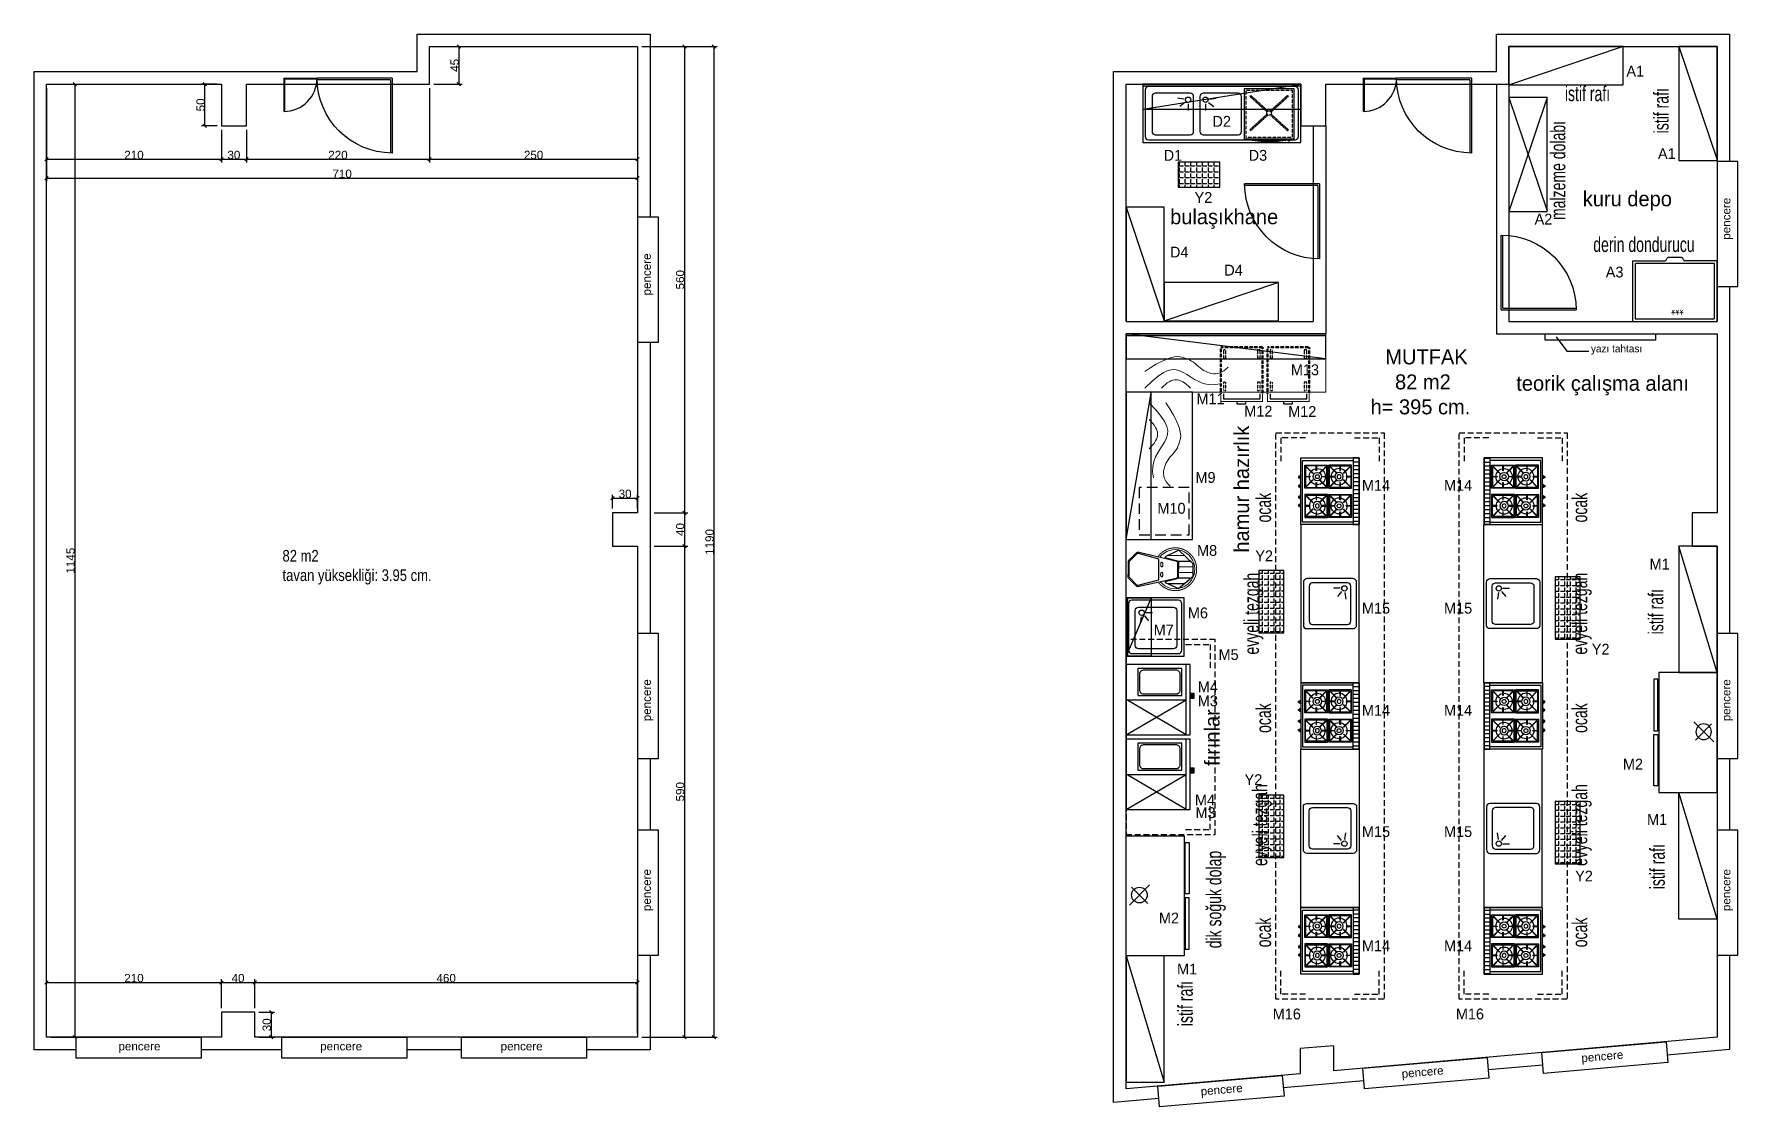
# Model space of a CAD drawing. Header units: millimetres. Extents: x 6233 to 8280, y 7152 to 8440.
import ezdxf

# ---------------------------------------------------------------- set-up
doc = ezdxf.new("R2010")
doc.units = ezdxf.units.MM
for name, pattern in [('DASHED', [0.75, 0.5, -0.25]), ('HIDDEN', [0.375, 0.25, -0.125]), ('HIDDENX2', [19.05, 12.7, -6.35])]:
    doc.linetypes.add(name, pattern=pattern)
doc.layers.get('DEFPOINTS').update_dxf_attribs({"lineweight": 0})
for name, color, linetype, lineweight in [('-DWG_ANA', 7, 'Continuous', 50), ('-DWG_DETAY1', 7, 'Continuous', 25), ('-DWG_DETAY2', 7, 'Continuous', 15), ('ICOL', 50, 'Continuous', 15), ('t_yazı', 7, 'Continuous', 25)]:
    doc.layers.add(name, color=color, linetype=linetype, lineweight=lineweight)
for name, color, linetype in [('002 Çizgi', 7, 'Continuous'), ('CIHAZ', 2, 'Continuous'), ('kapı ABD', 55, 'Continuous'), ('PLAN', 9, 'Continuous'), ('PRO_OLCU', 173, 'Continuous'), ('S2000-002 Çizgi', 7, 'Continuous')]:
    doc.layers.add(name, color=color, linetype=linetype)
doc.styles.get("Standard").update_dxf_attribs({"font": 'arial.ttf'})
doc.styles.add('style1', font='stylu.ttf', dxfattribs={"width": 0.8, "height": 12})
doc.styles.add('TAKSİM', font='GOTHIC.TTF', dxfattribs={"height": 20})
doc.styles.add('text2', font='arial.ttf', dxfattribs={"width": 0.8})
doc.dimstyles.new('A-DIM.1-50', dxfattribs={"dimtxt": 10, "dimasz": 4, "dimexe": 4, "dimexo": 5, "dimgap": 0.09, "dimtad": 1, "dimdec": 0, "dimzin": 0, "dimdsep": 46, "dimtxsty": 'Standard', "dimblk": 'OBLIQUE', "dimcen": 0.09, "dimclrd": 251, "dimclre": 251, "dimclrt": 1, "dimadec": 0, "dimazin": 0, "dimtfac": 1, "dimtdec": 0, "dimtofl": 0, "dimtmove": 0, "dimatfit": 3, "dimldrblk": 'OBLIQUE', "dimfxl": 1, "dimtolj": 1, "dimtzin": 0, "dimarcsym": 0})

msp = doc.modelspace()

# ---------------------------------------------------------------- texts
at = {"style": 'TAKSİM'}
for s, height, p in [('A1', 13, (8146, 8389.2)), ('D2', 13, (7648.7, 8328.9)), ('D1', 13, (7590.1, 8288.1)), ('D3', 13, (7692.2, 8288.1)), ('A1', 13, (8183.9, 8290.2)), ('Y2', 13, (7627.2, 8237.5)), ('kuru depo', 18, (8093.6, 8233.4)), ('bulaşıkhane', 18, (7597.9, 8211.8)), ('A2', 13, (8035.7, 8211.5)), ('D4', 13, (7597.7, 8171.9)), ('D4', 13, (7662.9, 8150.2)), ('A3', 13, (8121.2, 8147.9)), ('yazı tahtası', 9, (8103.4, 8058)), ('M13', 13, (7742.9, 8030.5)), ('teorik çalışma alanı', 18, (8013.7, 8011.8)), ('M11', 13, (7629.5, 7995.6)), ('M12', 13, (7686.9, 7980.8)), ('M12', 13, (7739.7, 7980.4)), ('M9', 13, (7628.3, 7901.2)), ('M14', 13, (7828.3, 7891.7)), ('M14', 13, (7926.9, 7891.7)), ('M10', 13, (7582.6, 7864.1)), ('M8', 13, (7630.2, 7813.5)), ('Y2', 13, (7700.2, 7807)), ('M1', 13, (8173.8, 7797.1)), ('M6', 13, (7619.2, 7738.5)), ('M15', 13, (7828.3, 7744.1)), ('M15', 13, (7926.9, 7744.1)), ('M7', 13, (7578.1, 7718)), ('M5', 13, (7656, 7688.4)), ('Y2', 13, (8104.4, 7694.9)), ('M4', 13, (7631.1, 7649.6)), ('M3', 13, (7631.1, 7632.8)), ('M14', 13, (7828.3, 7621.5)), ('M14', 13, (7926.9, 7621.5)), ('M2', 13, (8141.8, 7556.8)), ('Y2', 13, (7687.3, 7538.2)), ('M4', 13, (7627.7, 7513.7)), ('M3', 13, (7628.3, 7498.5)), ('M1', 13, (8170.8, 7490.3)), ('M15', 13, (7828.3, 7475.8)), ('M15', 13, (7926.9, 7475.8)), ('Y2', 13, (8084.4, 7422.4)), ('M2', 13, (7584.4, 7371.9)), ('M14', 13, (7828.3, 7338.6)), ('M14', 13, (7926.9, 7338.6)), ('M1', 13, (7606.2, 7310.7)), ('M16', 13, (7721.1, 7256.7)), ('M16', 13, (7941.1, 7256.7))]:
    msp.add_text(s, height=height, dxfattribs=at).set_placement(p)
at = {"style": 'TAKSİM', "width": 0.7}
for s, p in [('istif rafı', (8072.1, 8359.7)), ('derin dondurucu', (8106.2, 8178.5))]:
    msp.add_text(s, height=18, dxfattribs=at).set_placement(p)
for s, p in [('istif rafı', (8196.7, 8321)), ('malzeme dolabı', (8072.6, 8216.9)), ('ocak', (7719.1, 7853.6)), ('ocak', (8098.9, 7853.6)), ('evyeli tezgah', (7704.6, 7694.9)), ('evyeli tezgah', (8098.9, 7694.9)), ('istif rafı', (8190.3, 7719.2)), ('ocak', (7719.1, 7600.8)), ('ocak', (8098.9, 7600.8)), ('evyeli tezgah', (7714.6, 7440.9)), ('evyeli tezgah', (8098.9, 7440.9)), ('dik soğuk dolap', (7659.4, 7342.1)), ('istif rafı', (8192.1, 7413)), ('ocak', (7719.1, 7343.3)), ('ocak', (8098.9, 7343.3)), ('istif rafı', (7625.1, 7248.6))]:
    msp.add_text(s, height=18, rotation=90, dxfattribs=at).set_placement(p)
at = {"color": 1}
for rotation, p in [(90, (8270.9, 8193.2)), (90, (6974.1, 8126.3)), (90, (6974.1, 7614.8)), (90, (8270.9, 7614.8)), (90, (6974.1, 7386.8)), (90, (8270.9, 7386.8)), (5, (8092.3, 7205.2)), (5, (7876.4, 7186.3)), (5, (7635, 7165.2))]:
    msp.add_text('pencere', height=10, rotation=rotation, dxfattribs=at).set_placement(p)
at = {"style": 'TAKSİM'}
for s, p in [('hamur hazırlık', (7692.7, 7817.4)), ('fırınlar', (7657.3, 7561.1))]:
    msp.add_text(s, height=18, rotation=90, dxfattribs=at).set_placement(p)
at = {"color": 1}
for p in [(6334.5, 7219.5), (6576.8, 7219.5), (6793.6, 7219.5)]:
    msp.add_text('pencere', height=10, dxfattribs=at).set_placement(p)
at = {"insert": (7730.3, 8061.5), "char_height": 18, "attachment_point": 1, "style": 'TAKSİM'}
msp.add_mtext_dynamic_manual_height_columns('\\pi126.06481;MUTFAK\\P\\pi137.76298;82 m2\\P\\pi108.37685;h= 395 cm.{\\H1.03144x; }', width=345.874, gutter_width=50, heights=[0], dxfattribs=at)
at = {"layer": 't_yazı', "insert": (6531.6, 7820.6), "char_height": 14, "attachment_point": 1, "style": 'text2'}
msp.add_mtext_dynamic_manual_height_columns('82 m2\\Ptavan yüksekliği: 3.95 cm.', width=189.403, gutter_width=50, heights=[0], dxfattribs=at)

# ---------------------------------------------------------------- blocks, each defined once
blk = doc.blocks.new('rtyjjkw5')
at = {"layer": 'kapı ABD', "color": 7}
for p, q in [((-2, 2), (-2, 90)), ((0, 0), (0, 90)), ((-2, 2), (-90, 2)), ((0, 0), (-90, 0))]:
    blk.add_line(p, q, dxfattribs=at)
blk.add_arc((0, 0), 90, 90, 180, dxfattribs=at)
blk = doc.blocks.new('_Oblique')
at = {"layer": 'ICOL', "color": 0, "lineweight": -2}
blk.add_line((-0.5, -0.5), (0.5, 0.5), dxfattribs=at)
blk = doc.blocks.new('*D13')
at = {"color": 251, "lineweight": -2, "transparency": 16777216}
for p, q in [((6248.2, 8375.2), (6248.2, 8285.8)), ((6458.2, 8325.2), (6458.2, 8285.8)), ((6248.2, 8289.8), (6458.2, 8289.8))]:
    blk.add_line(p, q, dxfattribs=at)
at = {"layer": 'DEFPOINTS', "color": 0, "transparency": 16777216}
for p in [(6248.2, 8380.2), (6458.2, 8330.2), (6458.2, 8289.8)]:
    blk.add_point(p, dxfattribs=at)
at = {"color": 251, "lineweight": -2, "transparency": 16777216, "xscale": 4, "yscale": 4, "zscale": 4, "rotation": 180}
blk.add_blockref('_Oblique', (6248.2, 8289.8), dxfattribs=at)
at = {"color": 251, "lineweight": -2, "transparency": 16777216, "xscale": 4, "yscale": 4, "zscale": 4}
blk.add_blockref('_Oblique', (6458.2, 8289.8), dxfattribs=at)
at = {"color": 1, "transparency": 16777216, "insert": (6353.2, 8295), "char_height": 10, "attachment_point": 5}
blk.add_mtext('\\A1;210', dxfattribs=at)
blk = doc.blocks.new('*D14')
at = {"color": 251, "lineweight": -2, "transparency": 16777216}
for p, q in [((6458.2, 8325.2), (6458.2, 8285.8)), ((6488.2, 8325.2), (6488.2, 8285.8)), ((6458.2, 8289.8), (6488.2, 8289.8))]:
    blk.add_line(p, q, dxfattribs=at)
at = {"layer": 'DEFPOINTS', "color": 0, "transparency": 16777216}
for p in [(6458.2, 8330.2), (6488.2, 8330.2), (6488.2, 8289.8)]:
    blk.add_point(p, dxfattribs=at)
at = {"color": 251, "lineweight": -2, "transparency": 16777216, "xscale": 4, "yscale": 4, "zscale": 4, "rotation": 180}
blk.add_blockref('_Oblique', (6458.2, 8289.8), dxfattribs=at)
at = {"color": 251, "lineweight": -2, "transparency": 16777216, "xscale": 4, "yscale": 4, "zscale": 4}
blk.add_blockref('_Oblique', (6488.2, 8289.8), dxfattribs=at)
at = {"color": 1, "transparency": 16777216, "insert": (6473.2, 8295), "char_height": 10, "attachment_point": 5}
blk.add_mtext('\\A1;30', dxfattribs=at)
blk = doc.blocks.new('*D15')
at = {"color": 251, "lineweight": -2, "transparency": 16777216}
for p, q in [((6708.2, 8375.2), (6708.2, 8285.8)), ((6488.2, 8325.2), (6488.2, 8285.8)), ((6488.2, 8289.8), (6708.2, 8289.8))]:
    blk.add_line(p, q, dxfattribs=at)
at = {"layer": 'DEFPOINTS', "color": 0, "transparency": 16777216}
for p in [(6708.2, 8380.2), (6488.2, 8330.2), (6708.2, 8289.8)]:
    blk.add_point(p, dxfattribs=at)
at = {"color": 251, "lineweight": -2, "transparency": 16777216, "xscale": 4, "yscale": 4, "zscale": 4, "rotation": 180}
blk.add_blockref('_Oblique', (6488.2, 8289.8), dxfattribs=at)
at = {"color": 251, "lineweight": -2, "transparency": 16777216, "xscale": 4, "yscale": 4, "zscale": 4}
blk.add_blockref('_Oblique', (6708.2, 8289.8), dxfattribs=at)
at = {"color": 1, "transparency": 16777216, "insert": (6598.2, 8295), "char_height": 10, "attachment_point": 5}
blk.add_mtext('\\A1;220', dxfattribs=at)
blk = doc.blocks.new('*D16')
at = {"color": 251, "lineweight": -2, "transparency": 16777216}
for p, q in [((6708.2, 8375.2), (6708.2, 8285.8)), ((6958.2, 8375.2), (6958.2, 8285.8)), ((6708.2, 8289.8), (6958.2, 8289.8))]:
    blk.add_line(p, q, dxfattribs=at)
at = {"layer": 'DEFPOINTS', "color": 0, "transparency": 16777216}
for p in [(6708.2, 8380.2), (6958.2, 8380.2), (6958.2, 8289.8)]:
    blk.add_point(p, dxfattribs=at)
at = {"color": 251, "lineweight": -2, "transparency": 16777216, "xscale": 4, "yscale": 4, "zscale": 4, "rotation": 180}
blk.add_blockref('_Oblique', (6708.2, 8289.8), dxfattribs=at)
at = {"color": 251, "lineweight": -2, "transparency": 16777216, "xscale": 4, "yscale": 4, "zscale": 4}
blk.add_blockref('_Oblique', (6958.2, 8289.8), dxfattribs=at)
at = {"color": 1, "transparency": 16777216, "insert": (6833.2, 8295), "char_height": 10, "attachment_point": 5}
blk.add_mtext('\\A1;250', dxfattribs=at)
blk = doc.blocks.new('*D17')
at = {"color": 251, "lineweight": -2, "transparency": 16777216}
for p, q in [((6713.2, 8425.2), (6747.6, 8425.2)), ((6743.6, 8425.2), (6743.6, 8380.2)), ((6713.2, 8380.2), (6747.6, 8380.2))]:
    blk.add_line(p, q, dxfattribs=at)
at = {"layer": 'DEFPOINTS', "color": 0, "transparency": 16777216}
for p in [(6708.2, 8425.2), (6708.2, 8380.2), (6743.6, 8380.2)]:
    blk.add_point(p, dxfattribs=at)
at = {"color": 251, "lineweight": -2, "transparency": 16777216, "xscale": 4, "yscale": 4, "zscale": 4}
for p, rotation in [((6743.6, 8425.2), 90), ((6743.6, 8380.2), 270)]:
    blk.add_blockref('_Oblique', p, dxfattribs=dict(at, rotation=rotation))
at = {"color": 1, "transparency": 16777216, "insert": (6738.4, 8402.7), "char_height": 10, "attachment_point": 5, "rotation": 90}
blk.add_mtext('\\A1;45', dxfattribs=at)
blk = doc.blocks.new('*D18')
at = {"color": 251, "lineweight": -2, "transparency": 16777216}
for p, q in [((6963.2, 8425.2), (7018.5, 8425.2)), ((7014.5, 8425.2), (7014.5, 7865.2)), ((6978.2, 7865.2), (7018.5, 7865.2))]:
    blk.add_line(p, q, dxfattribs=at)
at = {"layer": 'DEFPOINTS', "color": 0, "transparency": 16777216}
for p in [(6958.2, 8425.2), (6973.2, 7865.2), (7014.5, 7865.2)]:
    blk.add_point(p, dxfattribs=at)
at = {"color": 251, "lineweight": -2, "transparency": 16777216, "xscale": 4, "yscale": 4, "zscale": 4}
for p, rotation in [((7014.5, 8425.2), 90), ((7014.5, 7865.2), 270)]:
    blk.add_blockref('_Oblique', p, dxfattribs=dict(at, rotation=rotation))
at = {"color": 1, "transparency": 16777216, "insert": (7009.3, 8145.2), "char_height": 10, "attachment_point": 5, "rotation": 90}
blk.add_mtext('\\A1;560', dxfattribs=at)
blk = doc.blocks.new('*D19')
at = {"color": 251, "lineweight": -2, "transparency": 16777216}
for p, q in [((6978.2, 7865.2), (7018.5, 7865.2)), ((7014.5, 7865.2), (7014.5, 7825.2)), ((6978.2, 7825.2), (7018.5, 7825.2))]:
    blk.add_line(p, q, dxfattribs=at)
at = {"layer": 'DEFPOINTS', "color": 0, "transparency": 16777216}
for p in [(6973.2, 7865.2), (6973.2, 7825.2), (7014.5, 7825.2)]:
    blk.add_point(p, dxfattribs=at)
at = {"color": 251, "lineweight": -2, "transparency": 16777216, "xscale": 4, "yscale": 4, "zscale": 4}
for p, rotation in [((7014.5, 7865.2), 90), ((7014.5, 7825.2), 270)]:
    blk.add_blockref('_Oblique', p, dxfattribs=dict(at, rotation=rotation))
at = {"color": 1, "transparency": 16777216, "insert": (7009.3, 7845.2), "char_height": 10, "attachment_point": 5, "rotation": 90}
blk.add_mtext('\\A1;40', dxfattribs=at)
blk = doc.blocks.new('*D20')
at = {"color": 251, "lineweight": -2, "transparency": 16777216}
for p, q in [((6978.2, 7825.2), (7018.5, 7825.2)), ((7014.5, 7825.2), (7014.5, 7235.2)), ((6963.2, 7235.2), (7018.5, 7235.2))]:
    blk.add_line(p, q, dxfattribs=at)
at = {"layer": 'DEFPOINTS', "color": 0, "transparency": 16777216}
for p in [(6973.2, 7825.2), (6958.2, 7235.2), (7014.5, 7235.2)]:
    blk.add_point(p, dxfattribs=at)
at = {"color": 251, "lineweight": -2, "transparency": 16777216, "xscale": 4, "yscale": 4, "zscale": 4}
for p, rotation in [((7014.5, 7825.2), 90), ((7014.5, 7235.2), 270)]:
    blk.add_blockref('_Oblique', p, dxfattribs=dict(at, rotation=rotation))
at = {"color": 1, "transparency": 16777216, "insert": (7009.3, 7530.2), "char_height": 10, "attachment_point": 5, "rotation": 90}
blk.add_mtext('\\A1;590', dxfattribs=at)
blk = doc.blocks.new('*D21')
at = {"color": 251, "lineweight": -2, "transparency": 16777216}
for p, q in [((6253.2, 8380.2), (6286.2, 8380.2)), ((6282.2, 8380.2), (6282.2, 7235.2)), ((6253.2, 7235.2), (6286.2, 7235.2))]:
    blk.add_line(p, q, dxfattribs=at)
at = {"layer": 'DEFPOINTS', "color": 0, "transparency": 16777216}
for p in [(6248.2, 8380.2), (6248.2, 7235.2), (6282.2, 7235.2)]:
    blk.add_point(p, dxfattribs=at)
at = {"color": 251, "lineweight": -2, "transparency": 16777216, "xscale": 4, "yscale": 4, "zscale": 4}
for p, rotation in [((6282.2, 8380.2), 90), ((6282.2, 7235.2), 270)]:
    blk.add_blockref('_Oblique', p, dxfattribs=dict(at, rotation=rotation))
at = {"color": 1, "transparency": 16777216, "insert": (6277, 7807.7), "char_height": 10, "attachment_point": 5, "rotation": 90}
blk.add_mtext('\\A1;1145', dxfattribs=at)
blk = doc.blocks.new('*D22')
at = {"color": 251, "lineweight": -2, "transparency": 16777216}
for p, q in [((6248.2, 7240.2), (6248.2, 7305)), ((6248.2, 7301), (6458.2, 7301)), ((6458.2, 7270.2), (6458.2, 7305))]:
    blk.add_line(p, q, dxfattribs=at)
at = {"layer": 'DEFPOINTS', "color": 0, "transparency": 16777216}
for p in [(6458.2, 7301), (6458.2, 7265.2), (6248.2, 7235.2)]:
    blk.add_point(p, dxfattribs=at)
at = {"color": 251, "lineweight": -2, "transparency": 16777216, "xscale": 4, "yscale": 4, "zscale": 4, "rotation": 180}
blk.add_blockref('_Oblique', (6248.2, 7301), dxfattribs=at)
at = {"color": 251, "lineweight": -2, "transparency": 16777216, "xscale": 4, "yscale": 4, "zscale": 4}
blk.add_blockref('_Oblique', (6458.2, 7301), dxfattribs=at)
at = {"color": 1, "transparency": 16777216, "insert": (6353.2, 7306.2), "char_height": 10, "attachment_point": 5}
blk.add_mtext('\\A1;210', dxfattribs=at)
blk = doc.blocks.new('*D23')
at = {"color": 251, "lineweight": -2, "transparency": 16777216}
for p, q in [((6458.2, 7270.2), (6458.2, 7305)), ((6458.2, 7301), (6498.2, 7301)), ((6498.2, 7270.2), (6498.2, 7305))]:
    blk.add_line(p, q, dxfattribs=at)
at = {"layer": 'DEFPOINTS', "color": 0, "transparency": 16777216}
for p in [(6498.2, 7301), (6458.2, 7265.2), (6498.2, 7265.2)]:
    blk.add_point(p, dxfattribs=at)
at = {"color": 251, "lineweight": -2, "transparency": 16777216, "xscale": 4, "yscale": 4, "zscale": 4, "rotation": 180}
blk.add_blockref('_Oblique', (6458.2, 7301), dxfattribs=at)
at = {"color": 251, "lineweight": -2, "transparency": 16777216, "xscale": 4, "yscale": 4, "zscale": 4}
blk.add_blockref('_Oblique', (6498.2, 7301), dxfattribs=at)
at = {"color": 1, "transparency": 16777216, "insert": (6478.2, 7306.2), "char_height": 10, "attachment_point": 5}
blk.add_mtext('\\A1;40', dxfattribs=at)
blk = doc.blocks.new('*D24')
at = {"color": 251, "lineweight": -2, "transparency": 16777216}
for p, q in [((6498.2, 7270.2), (6498.2, 7305)), ((6498.2, 7301), (6958.2, 7301)), ((6958.2, 7240.2), (6958.2, 7305))]:
    blk.add_line(p, q, dxfattribs=at)
at = {"layer": 'DEFPOINTS', "color": 0, "transparency": 16777216}
for p in [(6958.2, 7301), (6498.2, 7265.2), (6958.2, 7235.2)]:
    blk.add_point(p, dxfattribs=at)
at = {"color": 251, "lineweight": -2, "transparency": 16777216, "xscale": 4, "yscale": 4, "zscale": 4, "rotation": 180}
blk.add_blockref('_Oblique', (6498.2, 7301), dxfattribs=at)
at = {"color": 251, "lineweight": -2, "transparency": 16777216, "xscale": 4, "yscale": 4, "zscale": 4}
blk.add_blockref('_Oblique', (6958.2, 7301), dxfattribs=at)
at = {"color": 1, "transparency": 16777216, "insert": (6728.2, 7306.2), "char_height": 10, "attachment_point": 5}
blk.add_mtext('\\A1;460', dxfattribs=at)
blk = doc.blocks.new('*D25')
at = {"color": 251, "lineweight": -2, "transparency": 16777216}
for p, q in [((6248.2, 8375.2), (6248.2, 8263.2)), ((6958.2, 8375.2), (6958.2, 8263.2)), ((6248.2, 8267.2), (6958.2, 8267.2))]:
    blk.add_line(p, q, dxfattribs=at)
at = {"layer": 'DEFPOINTS', "color": 0, "transparency": 16777216}
for p in [(6248.2, 8380.2), (6958.2, 8380.2), (6958.2, 8267.2)]:
    blk.add_point(p, dxfattribs=at)
at = {"color": 251, "lineweight": -2, "transparency": 16777216, "xscale": 4, "yscale": 4, "zscale": 4, "rotation": 180}
blk.add_blockref('_Oblique', (6248.2, 8267.2), dxfattribs=at)
at = {"color": 251, "lineweight": -2, "transparency": 16777216, "xscale": 4, "yscale": 4, "zscale": 4}
blk.add_blockref('_Oblique', (6958.2, 8267.2), dxfattribs=at)
at = {"color": 1, "transparency": 16777216, "insert": (6603.2, 8272.4), "char_height": 10, "attachment_point": 5}
blk.add_mtext('\\A1;710', dxfattribs=at)
blk = doc.blocks.new('*D26')
at = {"color": 251, "lineweight": -2, "transparency": 16777216}
for p, q in [((6453.2, 8380.2), (6434.4, 8380.2)), ((6438.4, 8330.2), (6438.4, 8380.2)), ((6453.2, 8330.2), (6434.4, 8330.2))]:
    blk.add_line(p, q, dxfattribs=at)
at = {"layer": 'DEFPOINTS', "color": 0, "transparency": 16777216}
for p in [(6438.4, 8380.2), (6458.2, 8380.2), (6458.2, 8330.2)]:
    blk.add_point(p, dxfattribs=at)
at = {"color": 251, "lineweight": -2, "transparency": 16777216, "xscale": 4, "yscale": 4, "zscale": 4}
for p, rotation in [((6438.4, 8380.2), 90), ((6438.4, 8330.2), 270)]:
    blk.add_blockref('_Oblique', p, dxfattribs=dict(at, rotation=rotation))
at = {"color": 1, "transparency": 16777216, "insert": (6433.2, 8355.2), "char_height": 10, "attachment_point": 5, "rotation": 90}
blk.add_mtext('\\A1;50', dxfattribs=at)
blk = doc.blocks.new('*D27')
at = {"color": 251, "lineweight": -2, "transparency": 16777216}
for p, q in [((6503.2, 7265.2), (6521.9, 7265.2)), ((6517.9, 7265.2), (6517.9, 7235.2)), ((6503.2, 7235.2), (6521.9, 7235.2))]:
    blk.add_line(p, q, dxfattribs=at)
at = {"layer": 'DEFPOINTS', "color": 0, "transparency": 16777216}
for p in [(6498.2, 7265.2), (6498.2, 7235.2), (6517.9, 7235.2)]:
    blk.add_point(p, dxfattribs=at)
at = {"color": 251, "lineweight": -2, "transparency": 16777216, "xscale": 4, "yscale": 4, "zscale": 4}
for p, rotation in [((6517.9, 7265.2), 90), ((6517.9, 7235.2), 270)]:
    blk.add_blockref('_Oblique', p, dxfattribs=dict(at, rotation=rotation))
at = {"color": 1, "transparency": 16777216, "insert": (6512.7, 7250.2), "char_height": 10, "attachment_point": 5, "rotation": 90}
blk.add_mtext('\\A1;30', dxfattribs=at)
blk = doc.blocks.new('*D28')
at = {"color": 251, "lineweight": -2, "transparency": 16777216}
for p, q in [((6928.2, 7870.2), (6928.2, 7886.7)), ((6928.2, 7882.7), (6958.2, 7882.7)), ((6958.2, 7870.2), (6958.2, 7886.7))]:
    blk.add_line(p, q, dxfattribs=at)
at = {"layer": 'DEFPOINTS', "color": 0, "transparency": 16777216}
for p in [(6958.2, 7882.7), (6928.2, 7865.2), (6958.2, 7865.2)]:
    blk.add_point(p, dxfattribs=at)
at = {"color": 251, "lineweight": -2, "transparency": 16777216, "xscale": 4, "yscale": 4, "zscale": 4, "rotation": 180}
blk.add_blockref('_Oblique', (6928.2, 7882.7), dxfattribs=at)
at = {"color": 251, "lineweight": -2, "transparency": 16777216, "xscale": 4, "yscale": 4, "zscale": 4}
blk.add_blockref('_Oblique', (6958.2, 7882.7), dxfattribs=at)
at = {"color": 1, "transparency": 16777216, "insert": (6943.2, 7887.9), "char_height": 10, "attachment_point": 5}
blk.add_mtext('\\A1;30', dxfattribs=at)
blk = doc.blocks.new('*D29')
at = {"color": 251, "lineweight": -2, "transparency": 16777216}
for p, q in [((6963.2, 8425.2), (7053.9, 8425.2)), ((7049.9, 8425.2), (7049.9, 7235.2)), ((6963.2, 7235.2), (7053.9, 7235.2))]:
    blk.add_line(p, q, dxfattribs=at)
at = {"layer": 'DEFPOINTS', "color": 0, "transparency": 16777216}
for p in [(6958.2, 8425.2), (6958.2, 7235.2), (7049.9, 7235.2)]:
    blk.add_point(p, dxfattribs=at)
at = {"color": 251, "lineweight": -2, "transparency": 16777216, "xscale": 4, "yscale": 4, "zscale": 4}
for p, rotation in [((7049.9, 8425.2), 90), ((7049.9, 7235.2), 270)]:
    blk.add_blockref('_Oblique', p, dxfattribs=dict(at, rotation=rotation))
at = {"color": 1, "transparency": 16777216, "insert": (7044.7, 7830.2), "char_height": 10, "attachment_point": 5, "rotation": 90}
blk.add_mtext('\\A1;1190', dxfattribs=at)
blk = doc.blocks.new('A$C723D60DA')
at = {"layer": 'S2000-002 Çizgi'}
for points in [[(0, 3.7), (60, 3.7), (60, 63.7), (0, 63.7)], [(53.2, 2.2), (54.6, 2.2), (54.6, 0.7), (53.2, 0.7)]]:
    blk.add_lwpolyline(points, close=True, dxfattribs=at)
at = {"layer": 'S2000-002 Çizgi', "linetype": 'DASHED', "ltscale": 0.5}
blk.add_lwpolyline([(2, 5.7), (58, 5.7), (58, 61.7), (2, 61.7)], close=True, dxfattribs=at)
for points in [[(6.8, 54.6), (7.9, 55.7)], [(6.8, 54.6), (27.7, 35.8)], [(7.9, 55.7), (28.7, 36.9)], [(31.4, 36.9), (52.1, 55.7)], [(32.4, 35.9), (53.2, 54.6)], [(52.1, 55.7), (53.2, 54.6)], [(27.6, 33.2), (6.8, 14.4)], [(28.6, 32.1), (7.9, 13.4)], [(31.3, 32.2), (52.1, 13.4)], [(32.3, 33.2), (53.2, 14.4)], [(7.9, 13.4), (6.8, 14.4)], [(52.1, 13.4), (53.2, 14.4)]]:
    blk.add_lwpolyline(points, dxfattribs=at)
at = {"layer": 'S2000-002 Çizgi'}
for points in [[(52.2, 3.2), (52.2, 3.7), (55.9, 3.7)], [(55.9, 3.3), (55.9, 2.2), (52.2, 2.2)]]:
    blk.add_lwpolyline(points, dxfattribs=at)
at = {"layer": 'S2000-002 Çizgi', "linetype": 'DASHED', "ltscale": 0.5}
blk.add_circle((30, 34.5), 2.67, dxfattribs=at)
at = {"layer": 'S2000-002 Çizgi'}
for centre, radius, start, end in [((29.9, 100.6), 100.6, 254.4941, 285.5059), ((29.9, 109.5), 108.5, 257.2819, 282.7181)]:
    blk.add_arc(centre, radius, start, end, dxfattribs=at)
blk = doc.blocks.new('A$C236E0CB9')
at = {"layer": 'S2000-002 Çizgi'}
for p, q in [((110.8, 22.1), (104.7, 27.1)), ((114.7, 23.7), (114.7, 31.6)), ((135.3, 23.7), (135.3, 31.6)), ((139.2, 22.1), (145.3, 27.1)), ((109.5, 18.3), (101.7, 17.1)), ((140.5, 18.3), (148.3, 17.1))]:
    blk.add_line(p, q, dxfattribs=at)
for points in [[(190, 70), (0, 70), (0, 0), (190, 0)], [(190, 2), (0, 2), (0, 0), (190, 0)]]:
    blk.add_lwpolyline(points, close=True, dxfattribs=at)
for points in [[(183, 67), (7, 67, 0.414214), (3, 63), (3, 7, 0.414214), (7, 3), (183, 3, 0.414214), (187, 7), (187, 63, 0.414214)], [(117.2, 61), (75.2, 61, 0.414214), (71.2, 57), (71.2, 15, 0.414214), (75.2, 11), (117.2, 11, 0.414214), (121.2, 15), (121.2, 57, 0.414214)], [(174.8, 61), (132.8, 61, 0.414214), (128.8, 57), (128.8, 15, 0.414214), (132.8, 11), (174.8, 11, 0.414214), (178.8, 15), (178.8, 57, 0.414214)]]:
    blk.add_lwpolyline(points, format="xyb", close=True, dxfattribs=at)
for centre in [(114.5, 18.8), (135.5, 18.8)]:
    blk.add_circle(centre, 3.19, dxfattribs=at)
blk = doc.blocks.new('A$C774727B5')
at = {"layer": 'S2000-002 Çizgi'}
for p, q in [((101.4, 76.5), (0, 76.5)), ((0, 76.5), (0, 4)), ((101.4, 4), (101.4, 76.5)), ((0, 4), (38.7, 4)), ((40.7, 2), (40.7, 2)), ((42.7, 0), (58.7, 0)), ((60.7, 2), (60.7, 2)), ((101.4, 4), (62.7, 4))]:
    blk.add_line(p, q, dxfattribs=at)
at = {"layer": 'S2000-002 Çizgi', "linetype": 'DASHED'}
blk.add_lwpolyline([(3, 7), (98.4, 7), (98.4, 73.5), (3, 73.5)], close=True, dxfattribs=at)
at = {"layer": 'S2000-002 Çizgi'}
for centre, start, end in [((38.7, 2), 0, 90), ((42.7, 2), 180, 270), ((58.7, 2), 270, 0), ((62.7, 2), 90, 180)]:
    blk.add_arc(centre, 2, start, end, dxfattribs=at)
at = {"layer": 'S2000-002 Çizgi', "style": 'style1', "width": 0.8}
blk.add_text('***', height=12, dxfattribs=at).set_placement((40.3, 56.7))
blk = doc.blocks.new('A$C604B7618')
at = {"layer": 'S2000-002 Çizgi'}
blk.add_lwpolyline([(0, 30.6), (30.6, 30.6), (30.6, 0), (0, 0), (0, 30.6)], dxfattribs=at)
blk.add_lwpolyline([(15.5, 29.5), (15.5, 23.4, -0.414214), (15.3, 23.2), (15.2, 23.2, -0.414214), (15, 23.4), (15, 29.5), (2.7, 29.5, 0.668179), (2.3, 28.6), (10.8, 20.1, -0.810443), (10.4, 19.8), (1.6, 28.6, 0.668179), (1, 28.4), (1, 15.5), (7.1, 15.5, -0.414214), (7.3, 15.3), (7.3, 15.2, -0.414214), (7.1, 15), (1, 15), (1, 2.7, 0.668179), (1.9, 2.3), (10.4, 10.8, -0.810443), (10.8, 10.4), (2, 1.6, 0.668179), (2.2, 1), (15, 1), (15, 7.1, -0.414214), (15.2, 7.3), (15.3, 7.3, -0.414214), (15.5, 7.1), (15.5, 1), (27.9, 1, 0.668179), (28.3, 1.9), (19.8, 10.4, -0.810443), (20.2, 10.8), (29, 2, 0.668179), (29.5, 2.2), (29.5, 15), (23.4, 15, -0.414214), (23.2, 15.2), (23.2, 15.3, -0.414214), (23.4, 15.5), (29.5, 15.5), (29.5, 28.4, 0.668179), (29, 28.6), (20.2, 19.8, -0.810443), (19.8, 20.1), (28.3, 28.6, 0.668179), (27.9, 29.5)], format="xyb", close=True, dxfattribs=at)
for radius in [10.8, 5.66, 2.6]:
    blk.add_circle((15.3, 13.8), radius, dxfattribs=at)
blk = doc.blocks.new('A$C7A250C34')
at = {"layer": 'S2000-002 Çizgi'}
h = blk.add_hatch(dxfattribs=at)
h.set_pattern_fill('ANSI31', color=256, scale=1.5, angle=45, style=0)
h.set_pattern_definition([(90, (-2508.419, -6412.801), (-4.7625, 9e-16), [])])
h.paths.add_polyline_path([(0, 72.9), (0, 65.9), (80, 65.9), (80, 72.9)])
for points in [[(0, 2.9), (80, 2.9), (80, 72.9), (0, 72.9)], [(80, 65.9), (0, 65.9), (0, 72.9), (80, 72.9)], [(3, 4.9), (77, 4.9), (77, 65.9), (3, 65.9)], [(21.2, 2.9), (24.8, 2.9), (24.8, 1.5), (21.2, 1.5)], [(22.2, 1.5), (23.6, 1.5), (23.6, 0), (22.2, 0)], [(31, 2.9), (34.7, 2.9), (34.7, 1.5), (31, 1.5)], [(32, 1.5), (33.5, 1.5), (33.5, 0), (32, 0)], [(44.6, 2.9), (48.2, 2.9), (48.2, 1.5), (44.6, 1.5)], [(45.5, 1.5), (47, 1.5), (47, 0), (45.5, 0)], [(55.2, 2.9), (58.8, 2.9), (58.8, 1.5), (55.2, 1.5)], [(56.2, 1.5), (57.6, 1.5), (57.6, 0), (56.2, 0)]]:
    blk.add_lwpolyline(points, close=True, dxfattribs=at)
at = {"layer": 'S2000-002 Çizgi', "yscale": 0.8999999999996362}
for p, xscale, zscale in [((36.2, 36.4), -0.8999999999996362, 0.9), ((43.8, 36.4), 0.8999999999996362, 0.8999999999996362)]:
    blk.add_blockref('A$C604B7618', p, dxfattribs=dict(at, xscale=xscale, zscale=zscale))
at = {"layer": 'S2000-002 Çizgi', "yscale": 0.8999999999996362, "rotation": 180}
for p, xscale, zscale in [((36.2, 35.1), 0.8999999999996362, 0.8999999999996362), ((43.8, 35.1), -0.8999999999996362, 0.9)]:
    blk.add_blockref('A$C604B7618', p, dxfattribs=dict(at, xscale=xscale, zscale=zscale))
blk = doc.blocks.new('A$C1CD53B41')
at = {"layer": 'CIHAZ', "color": 5}
for p, q in [((4, 60.9), (28.1, 85.1)), ((6.7, 82.4), (26.1, 63))]:
    blk.add_line(p, q, dxfattribs=at)
for points in [[(71.1, 136), (76, 136), (76, 74.3), (71.1, 74.3)], [(71.1, 8), (76, 8), (76, 69.7), (71.1, 69.7)]]:
    blk.add_lwpolyline(points, close=True, dxfattribs=at)
blk.add_circle((16.1, 73), 9.38, dxfattribs=at)
at = {"layer": 'S2000-002 Çizgi'}
blk.add_lwpolyline([(0, 144), (70, 144), (70, 0), (0, 0)], close=True, dxfattribs=at)
blk = doc.blocks.new('A$C0C391999')
at = {"layer": '-DWG_ANA', "color": 0, "linetype": 'HIDDEN'}
blk.add_lwpolyline([(56, 0.6), (0, 0.6), (0, 50.6), (56, 50.6)], dxfattribs=at)
at = {"layer": '-DWG_ANA', "color": 0, "const_width": 1.2}
blk.add_lwpolyline([(56, 0.6), (65, 0.6), (65, 50.6), (56, 50.6)], dxfattribs=at)
at = {"layer": '-DWG_DETAY1', "color": 0, "linetype": 'HIDDEN'}
for points in [[(3, 44.6), (13, 44.6), (13, 47.6), (3, 47.6)], [(42, 44.6), (52, 44.6), (52, 47.6), (42, 47.6)], [(3, 3.6), (13, 3.6), (13, 6.6), (3, 6.6)], [(42, 3.6), (52, 3.6), (52, 6.6), (42, 6.6)]]:
    blk.add_lwpolyline(points, close=True, dxfattribs=at)
at = {"layer": '-DWG_DETAY1', "color": 0}
for points in [[(56, 3.6), (62, 3.6), (62, 47.6), (56, 47.6)], [(65, 19.6), (68, 19.6), (68, 30.6), (65, 30.6)]]:
    blk.add_lwpolyline(points, dxfattribs=at)
blk = doc.blocks.new('T_MC')
at = {"layer": '-DWG_DETAY2', "color": 0, "linetype": 'Continuous'}
for points in [[(5, 25), (12.2, 29.6), (18.9, 33.6), (25, 36.8), (30.6, 39.4), (35.7, 41.2), (40.2, 42.3), (44.1, 42.8), (47.5, 42.5), (50.5, 41.8), (53.4, 40.9), (56.2, 39.9), (58.8, 38.8), (61.2, 37.4), (63.4, 35.9), (65.5, 34.3), (67.5, 32.5), (69.4, 30.7), (71.4, 29.1), (73.5, 27.6), (75.6, 26.2), (77.9, 25.1), (80.2, 24.1), (82.5, 23.2), (85, 22.5), (87.5, 22.1), (90, 22), (92.5, 22.4), (95, 23.1), (97.5, 24.3), (100, 25.8), (102.5, 27.7), (105, 30)], [(5, 5), (13.7, 13.2), (21.2, 19.4), (27.7, 23.6), (33.3, 26.1), (38.3, 27.2), (42.8, 27), (47.1, 25.8), (51.2, 23.8), (55.5, 21.2), (60, 18.3), (64.8, 15.3), (69.8, 12.7), (75.3, 10.5), (81.3, 9.2), (87.8, 8.9), (95, 10)], [(0, 0), (0, 0)], [(25, 5), (27.5, 7.3), (29.8, 9.4), (32.1, 11.1), (34.4, 12.5), (36.5, 13.6), (38.6, 14.4), (40.6, 14.8), (42.5, 15), (44.4, 14.8), (46.4, 14.4), (48.5, 13.6), (50.6, 12.5), (52.9, 11.1), (55.2, 9.4), (57.5, 7.3), (60, 5)]]:
    blk.add_lwpolyline(points, dxfattribs=at)
blk = doc.blocks.new('A$C530A5B7E')
at = {"layer": '-DWG_ANA', "color": 0, "const_width": 1.2}
for points in [[(42.1, 37.1, 3.027737), (11.5, 36.3, 3.027737)], [(37, 0.6), (17.9, 0.6, -0.198912), (16, 1.4), (7, 10.4, -0.242213), (6.2, 12.8), (16.4, 57.7, -0.366629), (19.1, 60), (34.8, 60, -0.366629), (37.4, 57.7), (47.6, 12.8, -0.242213), (46.9, 10.4), (37, 0.6)]]:
    blk.add_lwpolyline(points, format="xyb", dxfattribs=at)
at = {"layer": '-DWG_DETAY1', "color": 0}
for points in [[(41.1, 45.2), (42.4, 45.2), (49.2, 61.4), (34.3, 78.9), (19.5, 78.9), (3.3, 61.4), (11.4, 45.2), (12.7, 45.2)], [(10, 68.7), (10, 47.9)], [(16.8, 76.2), (16.8, 61.4)], [(23.5, 78.9), (23.5, 61.4)], [(30.3, 78.9), (30.3, 61.4)], [(37, 74.9), (37, 61.4)], [(43.8, 67.7), (43.8, 48.4)], [(41.1, 45.2), (37, 61.4), (16.8, 61.4), (12.7, 45.2)]]:
    blk.add_lwpolyline(points, dxfattribs=at)
blk.add_lwpolyline([(36.5, 2), (17.9, 2, -0.198912), (17, 2.3), (7.9, 11.4, -0.242213), (7.5, 12.5), (13.7, 35.9, -0.366629), (15, 37.1), (38.8, 37.1, -0.366629), (40.1, 35.9), (46.3, 12.5, -0.242213), (45.9, 11.4)], format="xyb", close=True, dxfattribs=at)
at = {"layer": '-DWG_DETAY2', "color": 0}
for points in [[(20.8, 39.8, 0.051099), (21.9, 39.9, 0.064948), (22.7, 40.1, 0.104203), (23.4, 40.6, 0.174705), (23.5, 41.1, 0.174705), (23.4, 41.6, 0.104203), (22.7, 42.1, 0.064948), (21.9, 42.3, 0.051099), (20.8, 42.5, 0.051099), (19.7, 42.3, 0.064948), (18.9, 42.1, 0.104203), (18.3, 41.6, 0.174705), (18.1, 41.1, 0.174705), (18.3, 40.6, 0.104203), (18.9, 40.1, 0.064948), (19.7, 39.9, 0.051099)], [(33, 39.8, 0.051099), (34.1, 39.9, 0.064948), (34.9, 40.1, 0.104203), (35.5, 40.6, 0.174705), (35.7, 41.1, 0.174705), (35.5, 41.6, 0.104203), (34.9, 42.1, 0.064948), (34.1, 42.3, 0.051099), (33, 42.5, 0.051099), (31.9, 42.3, 0.064948), (31.1, 42.1, 0.104203), (30.5, 41.6, 0.174705), (30.3, 41.1, 0.174705), (30.5, 40.6, 0.104203), (31.1, 40.1, 0.064948), (31.9, 39.9, 0.051099)]]:
    blk.add_lwpolyline(points, format="xyb", close=True, dxfattribs=at)
blk.add_arc((26.2, 57.3), 23.5, 310.7165, 232.8649, dxfattribs=at)
blk = doc.blocks.new('A$C049D1716')
at = {"layer": 'S2000-002 Çizgi'}
for p, q in [((47.9, 21.6), (42.9, 27.7)), ((47.9, 21.6), (42.9, 27.7)), ((51.7, 22.9), (52.9, 30.7)), ((51.7, 22.9), (52.9, 30.7)), ((46.3, 17.7), (38.4, 17.7)), ((46.3, 17.7), (38.4, 17.7))]:
    blk.add_line(p, q, dxfattribs=at)
for points in [[(0, 70), (0, 0), (70, 0), (70, 70)], [(0, 70), (0, 0), (70, 0), (70, 70)], [(68, 70), (68, 0), (70, 0), (70, 70)], [(68, 70), (68, 0), (70, 0), (70, 70)]]:
    blk.add_lwpolyline(points, close=True, dxfattribs=at)
for points in [[(3, 63), (3, 7, 0.414214), (7, 3), (63, 3, 0.414214), (67, 7), (67, 63, 0.414214), (63, 67), (7, 67, 0.414214)], [(3, 63), (3, 7, 0.414214), (7, 3), (63, 3, 0.414214), (67, 7), (67, 63, 0.414214), (63, 67), (7, 67, 0.414214)], [(9, 15.2), (9, 57.2, -0.414214), (13, 61.2), (55, 61.2, -0.414214), (59, 57.2), (59, 15.2, -0.414214), (55, 11.2), (13, 11.2, -0.414214)], [(9, 15.2), (9, 57.2, -0.414214), (13, 61.2), (55, 61.2, -0.414214), (59, 57.2), (59, 15.2, -0.414214), (55, 11.2), (13, 11.2, -0.414214)]]:
    blk.add_lwpolyline(points, format="xyb", close=True, dxfattribs=at)
blk.add_circle((51.2, 17.9), 3.19, dxfattribs=at)
blk.add_circle((51.2, 17.9), 3.19, dxfattribs=at)
blk = doc.blocks.new('A$C6B106424')
at = {"layer": 'S2000-002 Çizgi'}
h = blk.add_hatch(dxfattribs=at)
h.set_pattern_fill('LINE', color=256, scale=0.5, angle=90, style=0)
h.set_pattern_definition([(90, (-1215.703, -3768.8105), (-1.5875, 1e-16), [])])
h.paths.add_polyline_path([(50.1, 4.3), (43.9, 4.3), (43.9, 0), (50.1, 0)])
for p, q in [((0, 9.3), (42.4, 81.4)), ((0, 81.4), (42.2, 9.3)), ((42.2, 81.4), (42.2, 9.3)), ((0, 9.3), (84.7, 9.3))]:
    blk.add_line(p, q, dxfattribs=at)
for points in [[(0, 4.3), (84.7, 4.3), (84.7, 81.4), (0, 81.4)], [(50.1, 0), (43.9, 0), (43.9, 4.3), (50.1, 4.3)]]:
    blk.add_lwpolyline(points, close=True, dxfattribs=at)
at = {"layer": 'S2000-002 Çizgi', "linetype": 'DASHED'}
blk.add_lwpolyline([(47.2, 67.3), (47.2, 14.3), (79.7, 14.3), (79.7, 67.3)], close=True, dxfattribs=at)
blk.add_lwpolyline([(49.2, 60.3), (49.2, 21.3, 0.414214), (54.2, 16.3), (72.7, 16.3, 0.414214), (77.7, 21.3), (77.7, 60.3, 0.414214), (72.7, 65.3), (54.2, 65.3, 0.414214)], format="xyb", close=True, dxfattribs=at)

# ---------------------------------------------------------------- dimensions: what is measured, and where the dimension line sits
for base, p1, p2, picture, middle in [((6743.6, 8380.2), (6708.2, 8425.2), (6708.2, 8380.2), '*D17', (6738.4, 8402.7)), ((7014.5, 7865.2), (6958.2, 8425.2), (6973.2, 7865.2), '*D18', (7009.3, 8145.2)), ((7049.9, 7235.2), (6958.2, 8425.2), (6958.2, 7235.2), '*D29', (7044.7, 7830.2)), ((6282.2, 7235.2), (6248.2, 8380.2), (6248.2, 7235.2), '*D21', (6277, 7807.7)), ((6438.4, 8380.2), (6458.2, 8330.2), (6458.2, 8380.2), '*D26', (6433.2, 8355.2)), ((6517.9, 7235.2), (6498.2, 7265.2), (6498.2, 7235.2), '*D27', (6512.7, 7250.2))]:
    dim = msp.add_linear_dim(base=base, p1=p1, p2=p2, angle=90, dimstyle='A-DIM.1-50')
    dim.commit()
    dim.dimension.update_dxf_attribs({"geometry": picture, "text_midpoint": middle})
for base, p1, p2, picture, middle in [((6458.2, 8289.8), (6248.2, 8380.2), (6458.2, 8330.2), '*D13', (6353.2, 8295)), ((6958.2, 8267.2), (6248.2, 8380.2), (6958.2, 8380.2), '*D25', (6603.2, 8272.4)), ((6958.2, 7882.7), (6928.2, 7865.2), (6958.2, 7865.2), '*D28', (6943.2, 7887.9)), ((6458.2, 7301), (6248.2, 7235.2), (6458.2, 7265.2), '*D22', (6353.2, 7306.2))]:
    dim = msp.add_linear_dim(base=base, p1=p1, p2=p2, dimstyle='A-DIM.1-50')
    dim.commit()
    dim.dimension.update_dxf_attribs({"geometry": picture, "text_midpoint": middle})
for base, p1, p2, picture, middle in [((6708.2, 8289.8), (6488.2, 8330.2), (6708.2, 8380.2), '*D15', (6598.2, 8295)), ((6958.2, 8289.8), (6708.2, 8380.2), (6958.2, 8380.2), '*D16', (6833.2, 8295)), ((6488.2, 8289.8), (6458.2, 8330.2), (6488.2, 8330.2), '*D14', (6473.2, 8295)), ((6498.2, 7301), (6458.2, 7265.2), (6498.2, 7265.2), '*D23', (6478.2, 7306.2)), ((6958.2, 7301), (6498.2, 7265.2), (6958.2, 7235.2), '*D24', (6728.2, 7306.2))]:
    dim = msp.add_linear_dim(base=base, p1=p1, p2=p2, dimstyle='A-DIM.1-50', override={"dimtmove": 1})
    dim.commit()
    dim.dimension.update_dxf_attribs({"geometry": picture, "text_midpoint": middle})
for base, p1, p2, picture, middle in [((7014.5, 7825.2), (6973.2, 7865.2), (6973.2, 7825.2), '*D19', (7009.3, 7845.2)), ((7014.5, 7235.2), (6973.2, 7825.2), (6958.2, 7235.2), '*D20', (7009.3, 7530.2))]:
    dim = msp.add_linear_dim(base=base, p1=p1, p2=p2, angle=90, dimstyle='A-DIM.1-50', override={"dimtmove": 1})
    dim.commit()
    dim.dimension.update_dxf_attribs({"geometry": picture, "text_midpoint": middle})

# ---------------------------------------------------------------- hatches: boundary and pattern name
h = msp.add_hatch()
h.set_pattern_fill('ANGLE', color=256)
h.set_pattern_definition([(0, (-270.127, 95.434), (0, 6.985), [5.08, -1.905]), (90, (-270.127, 95.434), (-6.985, 4e-16), [5.08, -1.905])])
h.paths.add_polyline_path([(7657.7, 8286.2), (7607.7, 8286.2), (7607.7, 8256.2), (7657.7, 8256.2)])
h = msp.add_hatch()
h.set_pattern_fill('ANGLE', color=256, angle=90)
h.set_pattern_definition([(90, (15895.379, -156.742), (-6.985, 4e-16), [5.08, -1.905]), (180, (15895.379, -156.742), (-9e-16, -6.985), [5.08, -1.905])])
h.paths.add_polyline_path([(7704.6, 7796.1), (7704.6, 7721.1), (7734.6, 7721.1), (7734.6, 7796.1)])
h = msp.add_hatch()
h.set_pattern_fill('ANGLE', color=256, angle=90)
h.set_pattern_definition([(90, (16251.27, -164.4025), (-6.985, 4e-16), [5.08, -1.905]), (180, (16251.27, -164.4025), (-9e-16, -6.985), [5.08, -1.905])])
h.paths.add_polyline_path([(8060.5, 7788.4), (8060.5, 7713.4), (8090.5, 7713.4), (8090.5, 7788.4)])
h = msp.add_hatch()
h.set_pattern_fill('ANGLE', color=256, angle=90)
h.set_pattern_definition([(90, (15895.379, -426.742), (-6.985, 4e-16), [5.08, -1.905]), (180, (15895.379, -426.742), (-9e-16, -6.985), [5.08, -1.905])])
h.paths.add_polyline_path([(7704.6, 7526.1), (7704.6, 7451.1), (7734.6, 7451.1), (7734.6, 7526.1)])
h = msp.add_hatch()
h.set_pattern_fill('ANGLE', color=256, angle=90)
h.set_pattern_definition([(90, (16251.27, -434.4025), (-6.985, 4e-16), [5.08, -1.905]), (180, (16251.27, -434.4025), (-9e-16, -6.985), [5.08, -1.905])])
h.paths.add_polyline_path([(8060.5, 7518.4), (8060.5, 7443.4), (8090.5, 7443.4), (8090.5, 7518.4)])

# ---------------------------------------------------------------- linework, layer by layer
for p, q in [((7989.9, 8395.2), (7989.9, 8440.2)), ((7989.9, 8440.2), (8269.9, 8440.2)), ((8269.9, 8440.2), (8269.9, 8287.1)), ((8004.9, 8380.2), (8004.9, 8425.2)), ((8004.9, 8425.2), (8254.9, 8425.2)), ((8004.9, 8379.2), (8141.2, 8425.2)), ((8208.9, 8425.2), (8254.9, 8289)), ((8254.9, 8425.2), (8254.9, 8095.2)), ((7529.9, 7156.8), (7529.9, 8395.2)), ((7529.9, 8395.2), (7989.9, 8395.2)), ((7989.9, 8395.2), (7989.9, 8395.2)), ((7544.9, 8380.2), (7754.9, 8380.2)), ((7544.9, 8095.2), (7544.9, 8380.2)), ((7754.9, 8380.2), (7754.9, 8330.2)), ((7784.9, 8330.2), (7784.9, 8380.2)), ((7784.9, 8380.2), (8004.9, 8380.2)), ((7989.9, 8380.2), (7989.9, 8080.2)), ((8004.9, 8380.2), (8004.9, 8095.2)), ((8004.9, 8364.2), (8050.9, 8228)), ((8050.9, 8364.2), (8004.9, 8227.2)), ((7754.9, 8330.2), (7784.9, 8330.2)), ((7769.9, 8330.2), (7769.9, 8095.2)), ((7784.9, 8330.2), (7784.9, 8080.2)), ((7544.9, 8232.2), (7590.9, 8096)), ((7590.9, 8096), (7727.2, 8142)), ((7544.9, 8095.2), (7769.9, 8095.2)), ((8004.9, 8095.2), (8254.9, 8095.2)), ((7544.9, 7173.1), (7544.9, 8080.2)), ((7544.9, 8080.2), (7784.9, 8080.2)), ((7784.9, 8050.2), (7544.9, 8080.2)), ((7989.9, 8080.2), (8254.9, 8080.2)), ((8061.6, 8076.4), (8074.5, 8059.4)), ((8254.9, 8080.2), (8254.9, 7865.2)), ((8074.5, 8059.4), (8100.7, 8059.4)), ((7544.9, 7833.1), (7574.9, 8009.2)), ((8254.9, 7865.2), (8224.9, 7865.2)), ((8224.9, 7865.2), (8224.9, 7825.2)), ((8254.9, 7673.2), (8208.9, 7825.2)), ((8224.9, 7825.2), (8254.9, 7825.2)), ((8254.9, 7825.2), (8254.9, 7235.2)), ((7574.9, 7763.1), (7544.9, 7693.1)), ((8254.9, 7377.2), (8208.9, 7529.2)), ((7544.9, 7333.1), (7590.9, 7181.1)), ((8269.9, 7333.9), (8269.9, 7220.5)), ((8254.9, 7235.2), (7794.1, 7194.9)), ((7794.1, 7225), (7754.2, 7221.6)), ((7754.2, 7221.6), (7754.2, 7191.4)), ((7794.1, 7225), (7794.1, 7194.9)), ((8269.9, 7220.5), (8195, 7213.9)), ((7754.2, 7191.4), (7544.9, 7173.1)), ((7584.4, 7161.5), (7529.9, 7156.8))]:
    msp.add_line(p, q)
for points in [[(6283.8, 7220.2), (6233.2, 7220.2), (6233.2, 8395.2), (6693.2, 8395.2), (6693.2, 8395.2), (6693.2, 8440.2), (6973.2, 8440.2), (6973.2, 8220.2)], [(8269.9, 8137.1), (8269.9, 7720.2)], [(6973.2, 8070.2), (6973.2, 7720.2)], [(6973.2, 7570.2), (6973.2, 7483.9)], [(8269.9, 7570.2), (8269.9, 7483.9)], [(6973.2, 7333.9), (6973.2, 7220.2), (6896.6, 7220.2)], [(6530.9, 7220.2), (6433.8, 7220.2)], [(6746.6, 7220.2), (6680.9, 7220.2)], [(8045.5, 7201.9), (7980, 7196.1)], [(7830.6, 7183.1), (7733.8, 7174.6)]]:
    msp.add_lwpolyline(points)
for points in [[(6928.2, 7825.2), (6958.2, 7825.2), (6958.2, 7235.2), (6498.2, 7235.2), (6498.2, 7265.2), (6458.2, 7265.2), (6458.2, 7235.2), (6248.2, 7235.2), (6248.2, 8380.2), (6458.2, 8380.2), (6458.2, 8330.2), (6488.2, 8330.2), (6488.2, 8380.2), (6708.2, 8380.2), (6708.2, 8425.2), (6958.2, 8425.2), (6958.2, 7865.2), (6928.2, 7865.2)], [(8141.9, 8425.2), (8004.9, 8425.2), (8004.9, 8379.2), (8141.9, 8379.2)], [(8254.9, 8288.2), (8254.9, 8425.2), (8208.9, 8425.2), (8208.9, 8288.2)], [(8050.9, 8227.2), (8050.9, 8364.2), (8004.9, 8364.2), (8004.9, 8227.2)], [(7607.7, 8256.2), (7657.7, 8256.2), (7657.7, 8286.2), (7607.7, 8286.2)], [(8254.9, 8137.1), (8279.9, 8137.1), (8279.9, 8287.1), (8254.9, 8287.1)], [(7590.9, 8095.2), (7590.9, 8232.2), (7544.9, 8232.2), (7544.9, 8095.2)], [(6958.2, 8070.2), (6983.2, 8070.2), (6983.2, 8220.2), (6958.2, 8220.2)], [(7727.9, 8142), (7590.9, 8142), (7590.9, 8096), (7727.9, 8096)], [(7784.9, 8050.2), (7784.9, 8080.2), (7544.9, 8080.2), (7544.9, 8050.2)], [(7784.9, 8078.2), (7784.9, 8080.2), (7544.9, 8080.2), (7544.9, 8078.2)], [(8048.3, 8080.2), (8180.8, 8080.2), (8180.8, 8072.7), (8048.3, 8072.7)], [(7544.9, 7833.1), (7624.9, 7833.1), (7624.9, 8010.2), (7544.9, 8010.2)], [(7544.9, 7833.1), (7574.9, 7833.1), (7574.9, 8010.2), (7544.9, 8010.2)], [(8254.9, 7825.2), (8208.9, 7825.2), (8208.9, 7673.2), (8254.9, 7673.2)], [(7734.6, 7721.1), (7734.6, 7796.1), (7704.6, 7796.1), (7704.6, 7721.1)], [(8090.5, 7713.4), (8090.5, 7788.4), (8060.5, 7788.4), (8060.5, 7713.4)], [(7574.9, 7693.1), (7544.9, 7693.1), (7544.9, 7763.1), (7574.9, 7763.1)], [(6958.2, 7570.2), (6983.2, 7570.2), (6983.2, 7720.2), (6958.2, 7720.2)], [(8254.9, 7570.2), (8279.9, 7570.2), (8279.9, 7720.2), (8254.9, 7720.2)], [(7734.6, 7451.1), (7734.6, 7526.1), (7704.6, 7526.1), (7704.6, 7451.1)], [(8090.5, 7443.4), (8090.5, 7518.4), (8060.5, 7518.4), (8060.5, 7443.4)], [(8254.9, 7377.2), (8208.9, 7377.2), (8208.9, 7529.2), (8254.9, 7529.2)], [(6958.2, 7333.9), (6983.2, 7333.9), (6983.2, 7483.9), (6958.2, 7483.9)], [(8254.9, 7333.9), (8279.9, 7333.9), (8279.9, 7483.9), (8254.9, 7483.9)], [(7544.9, 7181.1), (7590.9, 7181.1), (7590.9, 7333.1), (7544.9, 7333.1)], [(6433.8, 7235.2), (6433.8, 7210.2), (6283.8, 7210.2), (6283.8, 7235.2)], [(6680.9, 7235.2), (6680.9, 7210.2), (6530.9, 7210.2), (6530.9, 7235.2)], [(6896.6, 7235.2), (6896.6, 7210.2), (6746.6, 7210.2), (6746.6, 7235.2)], [(8193.6, 7229.9), (8195.8, 7205), (8046.3, 7191.9), (8044.2, 7216.8)], [(7978.7, 7211.1), (7980.9, 7186.2), (7831.5, 7173.1), (7829.3, 7198)], [(7732.5, 7189.5), (7734.7, 7164.6), (7585.3, 7151.6), (7583.1, 7176.5)]]:
    msp.add_lwpolyline(points, close=True)
at = {"linetype": 'DASHED', "ltscale": 14}
for points in [[(7724.9, 7961.1), (7854.9, 7961.1), (7854.9, 7281.1), (7724.9, 7281.1)], [(7944.9, 7961.1), (8074.9, 7961.1), (8074.9, 7281.1), (7944.9, 7281.1)], [(7544.9, 7478.7), (7652, 7478.7), (7652, 7713.1), (7544.9, 7713.1)]]:
    msp.add_lwpolyline(points, close=True, dxfattribs=at)
for points in [[(7760.6, 7955.1), (7730.9, 7955.1), (7730.9, 7925.5)], [(7819.3, 7955.1), (7848.9, 7955.1), (7848.9, 7925.5)], [(7980.6, 7955.1), (7950.9, 7955.1), (7950.9, 7925.5)], [(8039.3, 7955.1), (8068.9, 7955.1), (8068.9, 7925.5)], [(7616.4, 7707.1), (7646, 7707.1), (7646, 7677.5)], [(7616.4, 7484.7), (7646, 7484.7), (7646, 7514.3)], [(7760.6, 7287.1), (7730.9, 7287.1), (7730.9, 7316.7)], [(7819.3, 7287.1), (7848.9, 7287.1), (7848.9, 7316.7)], [(7980.6, 7287.1), (7950.9, 7287.1), (7950.9, 7316.7)], [(8039.3, 7287.1), (8068.9, 7287.1), (8068.9, 7316.7)]]:
    msp.add_lwpolyline(points, dxfattribs=at)
at = {"layer": '002 Çizgi', "color": 0, "lineweight": 20}
msp.add_lwpolyline([(7544.9, 8010.2), (7784.9, 8010.2), (7784.9, 8080.2), (7544.9, 8080.2)], close=True, dxfattribs=at)
at = {"layer": 'S2000-002 Çizgi'}
for p, q in [((7564.9, 8350.2), (7754.9, 8380.2)), ((7802.2, 7774.6), (7794.3, 7774.6)), ((7803.9, 7770.7), (7798.9, 7764.6)), ((7807.7, 7769.4), (7808.8, 7761.6)), ((7992.2, 7769.4), (7991.1, 7761.6)), ((7996, 7770.7), (8001, 7764.6)), ((7997.7, 7774.6), (8005.5, 7774.6)), ((7803.9, 7471.5), (7798.9, 7477.6)), ((7807.7, 7472.7), (7808.8, 7480.6)), ((7992.2, 7472.7), (7991.1, 7480.6)), ((7996, 7471.5), (8001, 7477.6)), ((7802.2, 7467.6), (7794.3, 7467.6)), ((7997.7, 7467.6), (8005.5, 7467.6))]:
    msp.add_line(p, q, dxfattribs=at)
for points in [[(7754.9, 8350.2), (7754.9, 8380.2), (7564.9, 8380.2), (7564.9, 8350.2)], [(7754.9, 7851.1), (7754.9, 7661.1), (7824.9, 7661.1), (7824.9, 7851.1)], [(8044.9, 7851.1), (8044.9, 7661.1), (7974.9, 7661.1), (7974.9, 7851.1)], [(7754.9, 7391.1), (7754.9, 7581.1), (7824.9, 7581.1), (7824.9, 7391.1)], [(8044.9, 7391.1), (8044.9, 7581.1), (7974.9, 7581.1), (7974.9, 7391.1)]]:
    msp.add_lwpolyline(points, close=True, dxfattribs=at)
at = {"layer": 'S2000-002 Çizgi', "linetype": 'HIDDENX2'}
msp.add_lwpolyline([(7620.8, 7838.6), (7620.8, 7895.6), (7560.8, 7895.6), (7560.8, 7838.6)], close=True, dxfattribs=at)
at = {"layer": 'S2000-002 Çizgi'}
for points in [[(7757.9, 7781.9), (7757.9, 7730.1, 0.414214), (7761.9, 7726.1), (7817.9, 7726.1, 0.414214), (7821.9, 7730.1), (7821.9, 7781.9, 0.382273), (7817.9, 7786.1), (7761.9, 7786.1, 0.382273)], [(7764.9, 7777.1), (7764.9, 7735.1, 0.414214), (7768.9, 7731.1), (7810.9, 7731.1, 0.414214), (7814.9, 7735.1), (7814.9, 7777.1, 0.414214), (7810.9, 7781.1), (7768.9, 7781.1, 0.414214)], [(8041.9, 7781.9), (8041.9, 7730.1, -0.414214), (8037.9, 7726.1), (7981.9, 7726.1, -0.414214), (7977.9, 7730.1), (7977.9, 7781.9, -0.382273), (7981.9, 7786.1), (8037.9, 7786.1, -0.382273)], [(8034.9, 7777.1), (8034.9, 7735.1, -0.414214), (8030.9, 7731.1), (7988.9, 7731.1, -0.414214), (7984.9, 7735.1), (7984.9, 7777.1, -0.414214), (7988.9, 7781.1), (8030.9, 7781.1, -0.414214)], [(7757.9, 7460.3), (7757.9, 7512.1, -0.414214), (7761.9, 7516.1), (7817.9, 7516.1, -0.414214), (7821.9, 7512.1), (7821.9, 7460.3, -0.382273), (7817.9, 7456.1), (7761.9, 7456.1, -0.382273)], [(8041.9, 7460.3), (8041.9, 7512.1, 0.414214), (8037.9, 7516.1), (7981.9, 7516.1, 0.414214), (7977.9, 7512.1), (7977.9, 7460.3, 0.382273), (7981.9, 7456.1), (8037.9, 7456.1, 0.382273)], [(7764.9, 7465.1), (7764.9, 7507.1, -0.414214), (7768.9, 7511.1), (7810.9, 7511.1, -0.414214), (7814.9, 7507.1), (7814.9, 7465.1, -0.414214), (7810.9, 7461.1), (7768.9, 7461.1, -0.414214)], [(8034.9, 7465.1), (8034.9, 7507.1, 0.414214), (8030.9, 7511.1), (7988.9, 7511.1, 0.414214), (7984.9, 7507.1), (7984.9, 7465.1, 0.414214), (7988.9, 7461.1), (8030.9, 7461.1, 0.414214)]]:
    msp.add_lwpolyline(points, format="xyb", close=True, dxfattribs=at)
for centre in [(7807.2, 7774.4), (7992.7, 7774.4), (7807.2, 7467.8), (7992.7, 7467.8)]:
    msp.add_circle(centre, 3.19, dxfattribs=at)

# ---------------------------------------------------------------- block references
at = {"xscale": 0.4444444444444444, "yscale": 0.4444444444444444, "zscale": 0.4444444444444444, "rotation": 180}
for p in [(6533.2, 8387.4), (7829.9, 8387.4)]:
    msp.add_blockref('rtyjjkw5', p, dxfattribs=at)
at = {"xscale": -1, "rotation": 180}
for p in [(6663.2, 8387.4), (7959.9, 8387.4), (7777.4, 8260.2)]:
    msp.add_blockref('rtyjjkw5', p, dxfattribs=at)
at = {"rotation": 180}
for name, p in [('A$C236E0CB9', (7754.9, 8380.2)), ('A$C049D1716', (7614.9, 7763.1))]:
    msp.add_blockref(name, p, dxfattribs=at)
at = {"xscale": -1}
msp.add_blockref('rtyjjkw5', (7995.5, 8108.9), dxfattribs=at)
at = {"layer": 'PLAN', "color": 0, "linetype": 'Continuous'}
msp.add_blockref('T_MC', (7562.4, 8010.1), dxfattribs=at)
at = {"layer": 'PLAN', "color": 0, "linetype": 'Continuous', "rotation": 270}
msp.add_blockref('T_MC', (7567.8, 8002.2), dxfattribs=at)
at = {"layer": 'PRO_OLCU', "color": 7}
for name, p, rotation in [('A$C0C391999', (7658.3, 8064.1), 269.9999999999999), ('A$C0C391999', (7714.3, 8064.1), 269.9999999999999), ('A$C530A5B7E', (7547, 7824.3), 269.4210178052077)]:
    msp.add_blockref(name, p, dxfattribs=dict(at, rotation=rotation))
at = {"layer": 'S2000-002 Çizgi'}
for name, p in [('A$C723D60DA', (7686.8, 8310.9)), ('A$C1CD53B41', (7544.9, 7333.1))]:
    msp.add_blockref(name, p, dxfattribs=at)
for name, p, rotation in [('A$C774727B5', (8254.9, 8171.7), 180), ('A$C7A250C34', (8047.9, 7851.1), 90.00000000000001), ('A$C6B106424', (7626.3, 7598.4), 89.99999999999999), ('A$C7A250C34', (7752, 7661.1), 270), ('A$C6B106424', (7626.3, 7508.7), 89.99999999999999), ('A$C7A250C34', (8047.9, 7311.1), 90.00000000000001)]:
    msp.add_blockref(name, p, dxfattribs=dict(at, rotation=rotation))
at = {"layer": 'S2000-002 Çizgi', "xscale": -1}
for p, rotation in [((7752, 7851.1), 270), ((8047.9, 7661.1), 90), ((7752, 7311.1), 270)]:
    msp.add_blockref('A$C7A250C34', p, dxfattribs=dict(at, rotation=rotation))
msp.add_blockref('A$C1CD53B41', (8254.9, 7529.2), dxfattribs=at)

msp.set_redraw_order([(e.dxf.handle, doc.entitydb.next_handle()) for e in msp.query("TEXT MTEXT ATTDEF DIMENSION ARC_DIMENSION")])  # texts and dimensions are drawn at this point

doc.saveas('drawing.dxf')
